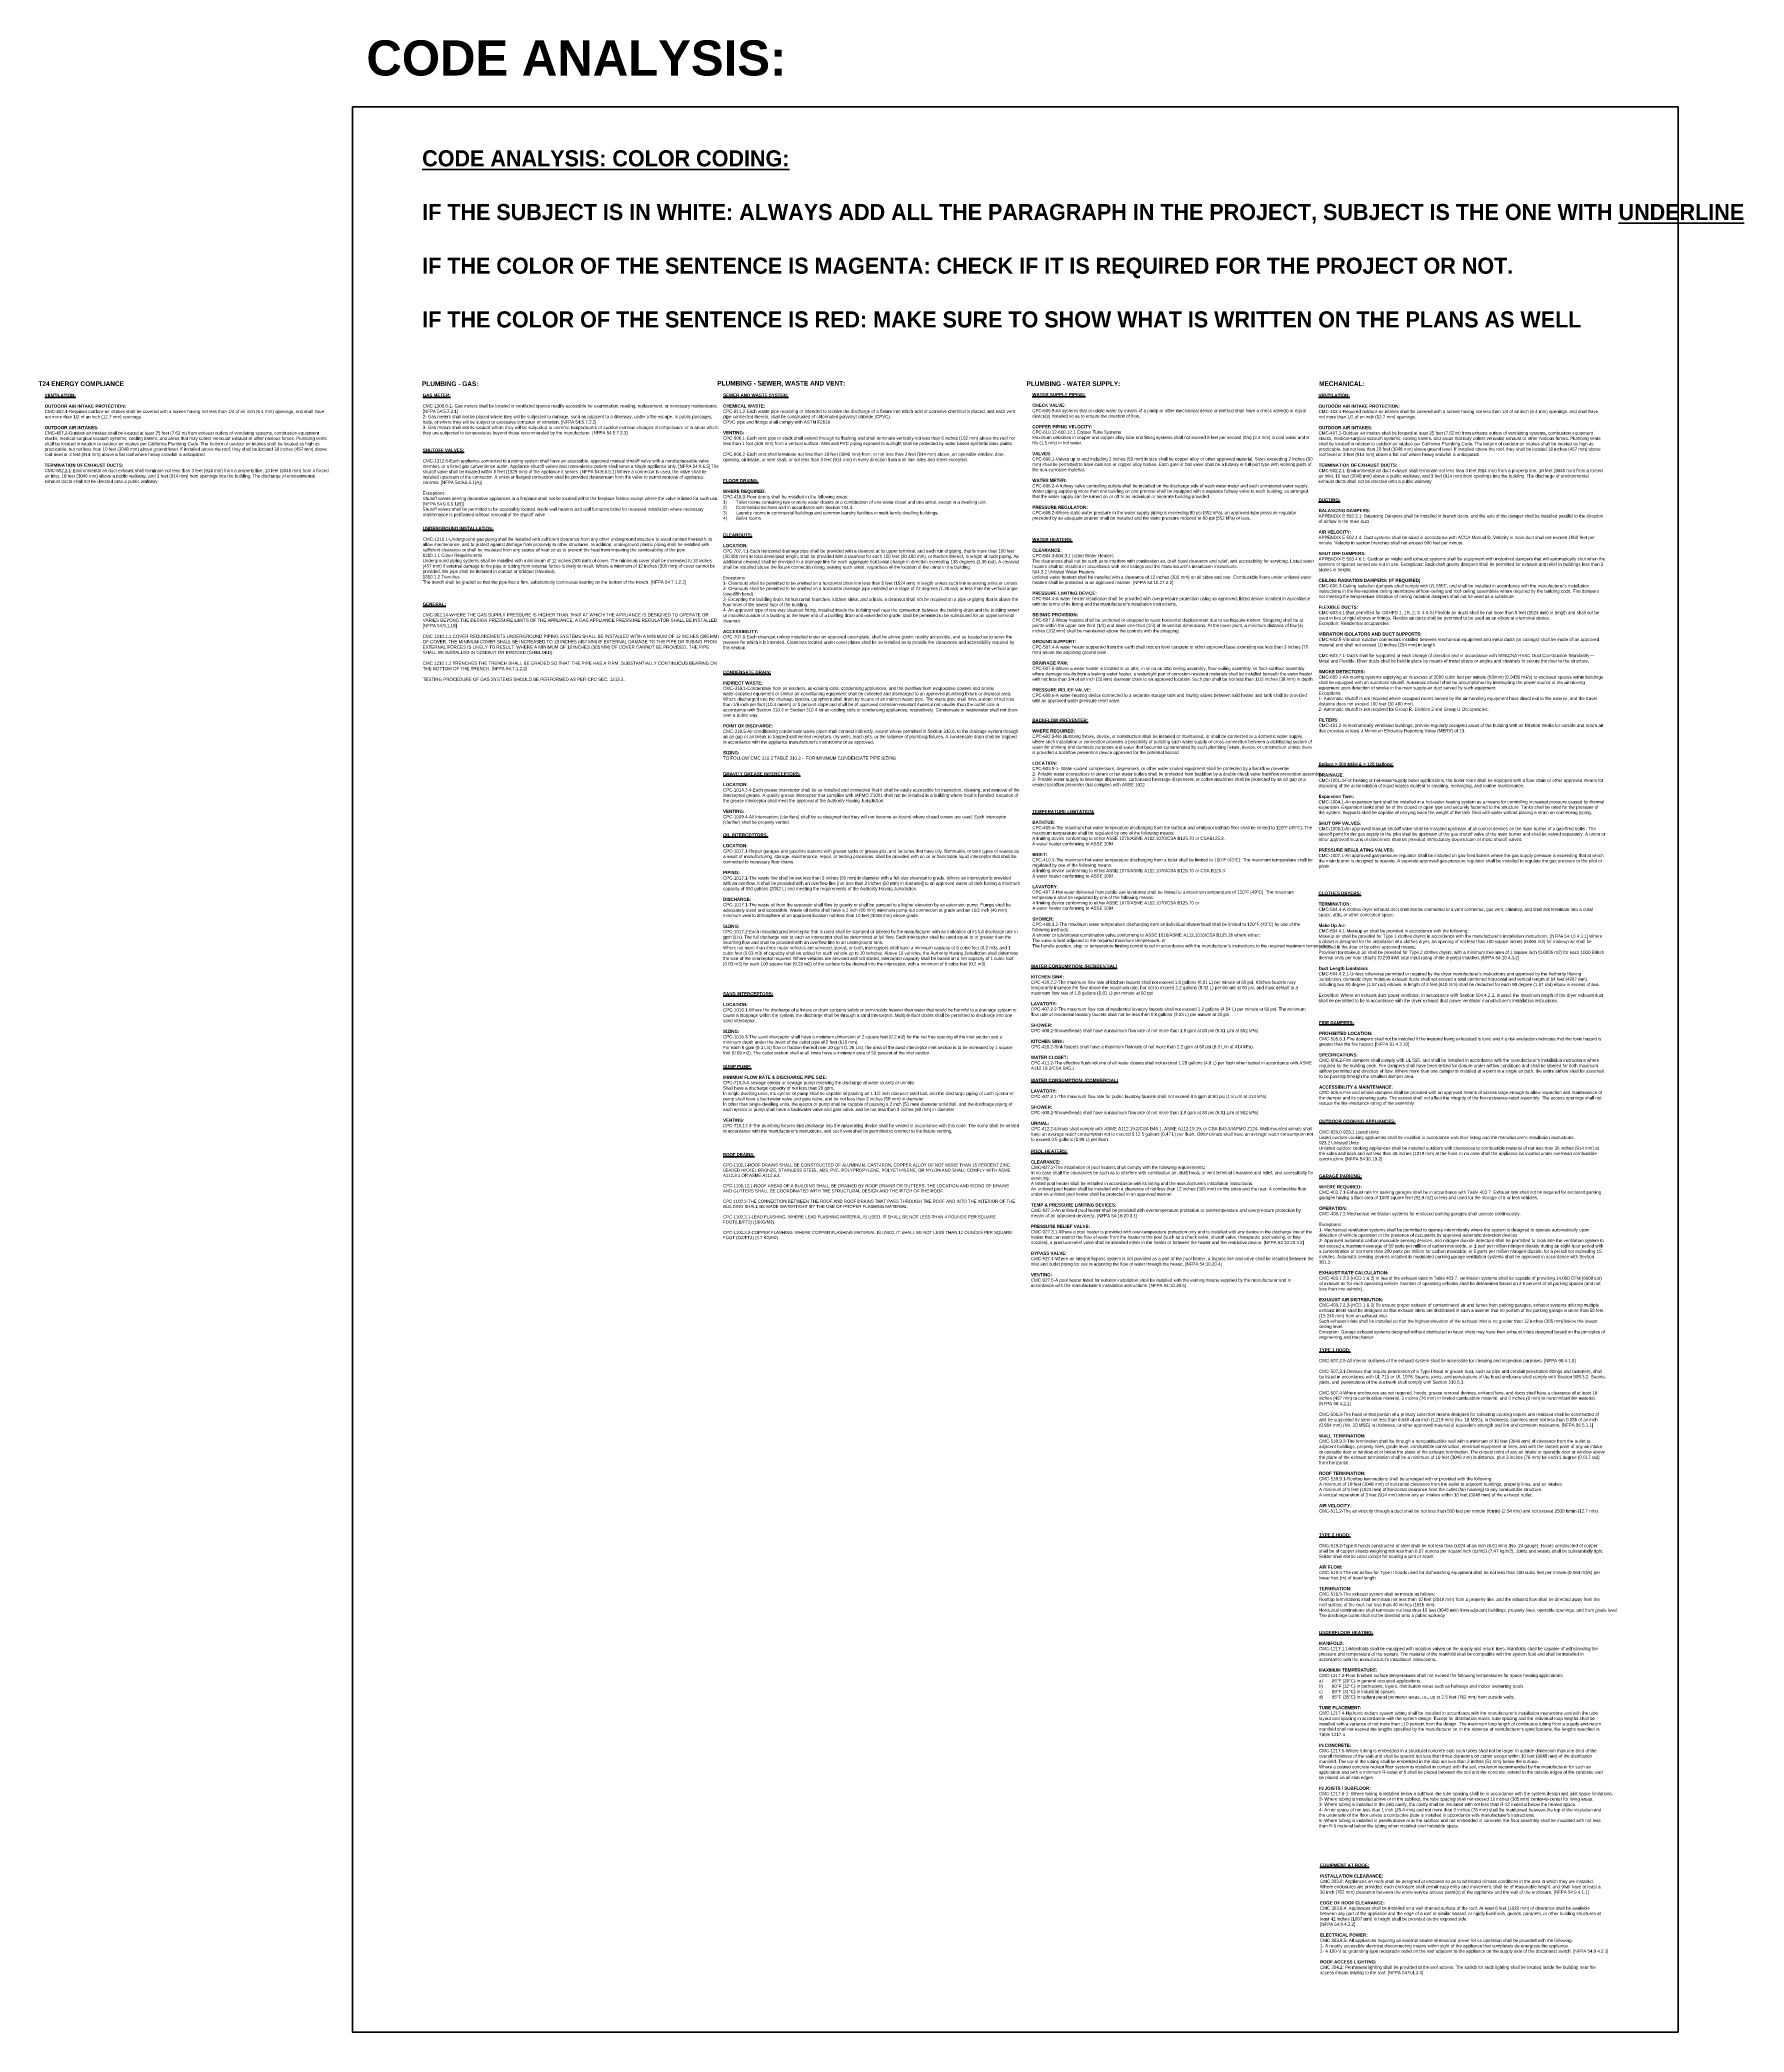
# Model space of a CAD drawing. Header units: inches. Extents: x 2025 to 34930, y -6955 to 4650.
# Drawn here: x 2025 to 4936, y -1920 to 1482 of the extents above; entities that cross this region are included whole.
import ezdxf

# ---------------------------------------------------------------- set-up
doc = ezdxf.new("R2010")
doc.units = ezdxf.units.IN
doc.header["$MEASUREMENT"] = 0
doc.layers.get('DEFPOINTS').update_dxf_attribs({"color": 104})
doc.layers.add('M-HVAC-EXHS-DUCT', color=3, linetype='Continuous', lineweight=50)
doc.layers.add('PDF-TEXT', color=7, linetype='Continuous', lineweight=35)
doc.styles.add('Century Gothic', font='GOTHIC.TTF', dxfattribs={"height": 5.3125})
doc.styles.add('Century Gothic_B', font='GOTHICB.TTF', dxfattribs={"height": 6.659722})
doc.styles.add('PDF Arial', font='arial.ttf')

msp = doc.modelspace()

# ---------------------------------------------------------------- linework, layer by layer
at = {"layer": 'M-HVAC-EXHS-DUCT'}
msp.add_lwpolyline([(2558.9, 1367.3), (4822.9, 1367.3), (4822.9, -1919.9), (2558.9, -1919.9)], close=True, dxfattribs=at)

# ---------------------------------------------------------------- texts
at = {"layer": 'DEFPOINTS', "insert": (2582.8, 1480.9), "char_height": 60, "width": 1433.447, "attachment_point": 1, "style": 'PDF Arial'}
msp.add_mtext('{\\fArial|b1|i0|c0|p34;CODE ANALYSIS:}', dxfattribs=at)
at = {"layer": 'PDF-TEXT', "color": 6, "attachment_point": 1, "style": 'PDF Arial'}
for s, insert, char_height, width in [('{\\fCentury Gothic|b1|i0|c0|p34;\\L\\C0;CODE ANALYSIS: COLOR CODING:\\P\\P\\lIF THE SUBJECT IS IN WHITE: ALWAYS ADD ALL THE PARAGRAPH IN THE PROJECT, SUBJECT IS THE ONE WITH \\LUNDERLINE\\P\\l\\P\\C6;IF THE COLOR OF THE SENTENCE IS MAGENTA: CHECK IF IT IS REQUIRED FOR THE PROJECT OR NOT.\\P\\C0;\\P\\C1;IF THE COLOR OF THE SENTENCE IS RED: MAKE SURE TO SHOW WHAT IS WRITTEN ON THE PLANS AS WELL }', (2678, 1293.3), 27.5, 2548.136), ('{\\fCentury Gothic|b1|i0|c0|p34;\\L\\C0;VENTILATION: \\fCentury Gothic|b0|i0|c0|p34;\\P\\l\\P\\fCentury Gothic|b1|i0|c0|p34;OUTDOOR AIR INTAKE PROTECTION: \\P\\fCentury Gothic|b0|i0|c0|p34;CMC-402.4-Required outdoor-air intakes shall be covered with a screen having not less than 1/4 of an inch (6.4 mm) openings, and shall have not more than 1/2 of an inch (12.7 mm) openings.\\P\\P\\fCentury Gothic|b1|i0|c0|p34;OUTDOOR AIR INTAKES:\\fCentury Gothic|b0|i0|c0|p34;\\PCMC-407.2-Outdoor air intakes shall be located at least 25 feet (7.62 m) from exhaust outlets of ventilating systems, combustion equipment stacks, medical-surgical vacuum systems, cooling towers, and areas that may collect vehicular exhaust or other noxious fumes. Plumbing vents shall be located in relation to outdoor air intakes per California Plumbing Code. The bottom of outdoor air intakes shall be located as high as practicable, but not less than 10 feet (3048 mm) above ground level. If installed above the roof, they shall be located 18 inches (457 mm) above roof level or 3 feet (914 mm) above a flat roof where heavy snowfall is anticipated.\\P\\P\\fCentury Gothic|b1|i0|c0|p34;TERMINATION OF EXHAUST DUCTS:\\P\\fCentury Gothic|b0|i0|c0|p34;CMC-502.2.1-Environmental air duct exhaust shall terminate not less than 3 feet (914 mm) from a property line, 10 feet (3048 mm) from a forced air inlet, 10 feet (3048 mm) above a public walkway, and 3 feet (914 mm) from openings into the building. The discharge of environmental exhaust ducts shall not be directed onto a public walkway}', (2033.3, 877.5), 5.5, 473.241), ('{\\fCentury Gothic|b1|i0|c0|p34;\\L\\C0;GAS METER: \\fCentury Gothic|b0|i0|c0|p34;\\P\\l\\PCMC-1308.6-1- Gas meters shall be located in ventilated spaces readily accessible for examination, reading, replacement, or necessary maintenance. [NFPA 54:5.7.2.1]\\P2- Gas meters shall not be placed where they will be subjected to damage, such as adjacent to a driveway, under a fire escape, in public passages, halls, or where they will be subject to excessive corrosion or vibration. [NFPA 54:5.7.2.2]\\P3- Gas meters shall not be located where they will be subjected to extreme temperatures or sudden extreme changes in temperature or in areas where they are subjected to temperatures beyond those recommended by the manufacturer. [NFPA 54:5.7.2.3]}', (2678.9, 877.9), 5.5, 489.764), ('{\\fCentury Gothic|b1|i0|c0|p34;\\L\\C0;SEWER AND WASTE SYSTEM: \\fCentury Gothic|b0|i0|c0|p34;\\P\\l\\P\\fCentury Gothic|b1|i0|c0|p34;CHEMICAL WASTE: \\P\\fCentury Gothic|b0|i0|c0|p34;CPC-811.2-Each waste pipe receiving or intended to receive the discharge of a fixture into which acid or corrosive chemical is placed, and each vent pipe connected thereto, shall be constructed of chlorinated polyvinyl chloride (CPVC).\\PCPVC pipe and fittings shall comply with ASTM F2618\\P\\P\\fCentury Gothic|b1|i0|c0|p34;VENTING:\\P\\fCentury Gothic|b0|i0|c0|p34;CPC-906.1-Each vent pipe or stack shall extend through its flashing and shall terminate vertically not less than 6 inches (152 mm) above the roof nor less than 1 foot (305 mm) from a vertical surface. ABS and PVC piping exposed to sunlight shall be protected by water based synthetic latex paints.\\P\\PCPC-906.2-Each vent shall terminate not less than 10 feet (3048 mm) from, or not less than 3 feet (914 mm) above, an openable window, door, opening, air intake, or vent shaft, or not less than 3 feet (914 mm) in every direction from a lot line, alley and street excepted.}', (3191.8, 877.9), 5.5, 489.764), ('{\\fCentury Gothic|b1|i0|c0|p34;\\L\\C0;WATER SUPPLY PIPING: \\fCentury Gothic|b0|i0|c0|p34;\\P\\l\\P\\fCentury Gothic|b1|i0|c0|p34;CHECK VALVE: \\P\\fCentury Gothic|b0|i0|c0|p34;CPC-606.9-All systems that circulate water by means of a pump or other mechanical device or method shall have a check valve(s) or equal device(s) installed so as to ensure the direction of flow.\\P\\C6;\\P\\fCentury Gothic|b1|i0|c0|p34;COPPER PIPING VELOCITY:\\P\\fCentury Gothic|b0|i0|c0|p34;CPC-610.12-610.12.1 Copper Tube Systems\\PMaximum velocities in copper and copper alloy tube and fitting systems shall not exceed 8 feet per second (ft/s) (2.4 m/s) in cold water and 5 ft/s (1.5 m/s) in hot water.\\P\\P\\fCentury Gothic|b1|i0|c0|p34;\\C256;\\c16777215;VALVES:\\P\\fCentury Gothic|b0|i0|c0|p34;CPC-606.1-Valves up to and including 2 inches (50 mm) in size shall be copper alloy or other approved material. Sizes exceeding 2 inches (50 mm) shall be permitted to have cast iron or copper alloy bodies. Each gate or ball valve shall be a fullway or full-port type with working parts of the non-corrosive material.\\P\\P\\fCentury Gothic|b1|i0|c0|p34;WATER METER:\\P\\fCentury Gothic|b0|i0|c0|p34;CPC-606.2-A fullway valve controlling outlets shall be installed on the discharge side of each water meter and each unmetered water supply. Water piping supplying more than one building on one premise shall be equipped with a separate fullway valve to each building, so arranged that the water supply can be turned on or off to an individual or separate building provided.\\P\\fCentury Gothic|b1|i0|c0|p34;\\PPRESSURE REGULATOR:\\fCentury Gothic|b0|i0|c0|p34;\\PCPC-608.2-Where static water pressure in the water supply piping is exceeding 80 psi (552 kPa), an approved-type pressure regulator preceded by an adequate strainer shall be installed and the static pressure reduced to 80 psi (552 kPa) or less.}', (3719.9, 879), 5.5, 467.569), ('{\\fCentury Gothic|b1|i0|c0|p34;\\L\\C0;VENTILATION: \\fCentury Gothic|b0|i0|c0|p34;\\P\\l\\P\\fCentury Gothic|b1|i0|c0|p34;OUTDOOR AIR INTAKE PROTECTION: \\P\\fCentury Gothic|b0|i0|c0|p34;CMC-402.4-Required outdoor-air intakes shall be covered with a screen having not less than 1/4 of an inch (6.4 mm) openings, and shall have not more than 1/2 of an inch (12.7 mm) openings.\\P\\P\\fCentury Gothic|b1|i0|c0|p34;OUTDOOR AIR INTAKES:\\fCentury Gothic|b0|i0|c0|p34;\\PCMC-407.2-Outdoor air intakes shall be located at least 25 feet (7.62 m) from exhaust outlets of ventilating systems, combustion equipment stacks, medical-surgical vacuum systems, cooling towers, and areas that may collect vehicular exhaust or other noxious fumes. Plumbing vents shall be located in relation to outdoor air intakes per California Plumbing Code. The bottom of outdoor air intakes shall be located as high as practicable, but not less than 10 feet (3048 mm) above ground level. If installed above the roof, they shall be located 18 inches (457 mm) above roof level or 3 feet (914 mm) above a flat roof where heavy snowfall is anticipated.\\P\\P\\fCentury Gothic|b1|i0|c0|p34;TERMINATION OF EXHAUST DUCTS:\\P\\fCentury Gothic|b0|i0|c0|p34;CMC-502.2.1-Environmental air duct exhaust shall terminate not less than 3 feet (914 mm) from a property line, 10 feet (3048 mm) from a forced air inlet, 10 feet (3048 mm) above a public walkway, and 3 feet (914 mm) from openings into the building. The discharge of environmental exhaust ducts shall not be directed onto a public walkway}', (4208.8, 877.5), 5.5, 473.241), ('{\\fCentury Gothic|b1|i0|c0|p34;\\L\\C0;SHUTOFF VALVES: \\fCentury Gothic|b0|i0|c0|p34;\\P\\l\\P\\C1;CMC-1312.6-Each appliance connected to a piping system shall have an accessible, approved manual shutoff valve with a nondisplaceable valve member, or a listed gas convenience outlet. Appliance shutoff valves and convenience outlets shall serve a single appliance only. [NFPA 54:9.6.5] The shutoff valve shall be located within 6 feet (1829 mm) of the appliance it serves. [NFPA 54:9.6.5.1] Where a connector is used, the valve shall be installed upstream of the connector. A union or flanged connection shall be provided downstream from the valve to permit removal of appliance controls. [NFPA 54:9.6.5.1(A)]\\P\\PExceptions:\\PShutoff valves serving decorative appliances in a fireplace shall not be located within the fireplace firebox except where the valve is listed for such use. [NFPA 54:9.6.5.1(B)]\\PShutoff valves shall be permitted to be accessibly located inside wall heaters and wall furnaces listed for recessed installation where necessary maintenance is performed without removal of the shutoff valve}', (2678.9, 784), 5.5, 489.764), ('{\\fCentury Gothic|b1|i0|c0|p34;\\L\\C0;FLOOR DRAINS: \\fCentury Gothic|b0|i0|c0|p34;\\P\\l\\P\\fCentury Gothic|b1|i0|c0|p34;WHERE REQUIRED: \\P\\fCentury Gothic|b0|i0|c0|p34;CPC-418.3-Floor drains shall be installed in the following areas:\\P1)^IToilet rooms containing two or more water closets or a combination of one water closet and one urinal, except in a dwelling unit.\\P2)^ICommercial kitchens and in accordance with Section 704.3.\\P3)^ILaundry rooms in commercial buildings and common laundry facilities in multi-family dwelling buildings.\\P4)^IBoiler rooms.}', (3191.8, 732), 5.5, 489.764), ("{\\fCentury Gothic|b1|i0|c0|p34;\\L\\C0;DUCTING: \\fCentury Gothic|b0|i0|c0|p34;\\P\\l\\P\\fCentury Gothic|b1|i0|c0|p34;BALANCING DAMPERS: \\P\\fCentury Gothic|b0|i0|c0|p34;APPENDIX E 502.3.1: Balancing Dampers shall be installed in branch ducts, and the axis of the damper shall be installed parallel to the direction of airflow in the main duct\\P\\P\\fCentury Gothic|b1|i0|c0|p34;AIR VELOCITY:\\fCentury Gothic|b0|i0|c0|p34;\\PAPPENDIX E 502.4.4: Duct systems shall be sized in accordance with ACCA Manual D. Velocity in main duct shall not exceed 1000 feet per minute. Velocity in section branches shall not exceed 600 feet per minute.\\P\\P\\fCentury Gothic|b1|i0|c0|p34;SHUT OFF DAMPERS:\\P\\fCentury Gothic|b0|i0|c0|p34;APPENDIX E 503.4.6.1: Outdoor air intake and exhaust systems shall be equipment with motorized dampers that will automatically shut when the systems or spaces served are not in use. Exceptions: Back-draft gravity dampers shall be permitted for exhaust and relief in buildings less than 3 stories in height.\\P\\P\\fCentury Gothic|b1|i0|c0|p34;CEILING RADIATION DAMPERS: (IF REQUIRED)\\P\\fCentury Gothic|b0|i0|c0|p34;CMC-606.3-Ceiling radiation dampers shall comply with UL 555C, and shall be installed in accordance with the manufacturer's installation instructions in the fire-resistive ceiling membrane of floor-ceiling and roof-ceiling assemblies where required by the building code. Fire dampers not meeting the temperature limitation of ceiling radiation dampers shall not be used as a substitute.\\P\\P\\fCentury Gothic|b1|i0|c0|p34;FLEXIBLE DUCTS:\\P\\fCentury Gothic|b0|i0|c0|p34;CMC-603.4.1-[Not permitted for OSHPD 1, 1R, 2, 3, 4 & 5] Flexible air ducts shall be not more than 5 feet (1524 mm) in length and shall not be used in lieu of rigid elbows or fittings. Flexible air ducts shall be permitted to be used as an elbow at a terminal device.\\PException: Residential occupancies.\\P\\P\\fCentury Gothic|b1|i0|c0|p34;VIBRATION ISOLATORS AND DUCT SUPPORTS:\\P\\fCentury Gothic|b0|i0|c0|p34;CMC-602.5-Vibration isolation connectors installed between mechanical equipment and metal ducts (or casings) shall be made of an approved material and shall not exceed 10 inches (254 mm) in length.\\P\\PCMC-603.7.1-Ducts shall be supported at each change of direction and in accordance with SMACNA HVAC Duct Construction Standards — Metal and Flexible. Riser ducts shall be held in place by means of metal straps or angles and channels to secure the riser to the structure.\\P\\P\\fCentury Gothic|b1|i0|c0|p34;\\C1;SMOKE DETECTORS:\\P\\fCentury Gothic|b0|i0|c0|p34;CMC-609.1-Air-moving systems supplying air in excess of 2000 cubic feet per minute (ft3/min) (0.9439 m3/s) to enclosed spaces within buildings shall be equipped with an automatic shutoff. Automatic shutoff shall be accomplished by interrupting the power source of the air-moving equipment upon detection of smoke in the main supply-air duct served by such equipment.\\PExceptions:\\P1- Automatic shutoff is not required where occupied rooms served by the air-handling equipment have direct exit to the exterior, and the travel distance does not exceed 100 feet (30 480 mm).\\P2- Automatic shutoff is not required for Group R, Division 3 and Group U Occupancies.\\P\\P\\fCentury Gothic|b1|i0|c0|p34;FILTERS:\\P\\fCentury Gothic|b0|i0|c0|p34;CMC-401.2-In mechanically ventilated buildings, provide regularly occupied areas of the building with air filtration media for outside and return air that provides at least a Minimum Efficiency Reporting Value (MERV) of 13.}", (4208.8, 699.2), 5.5, 473.241), ('{\\fCentury Gothic|b1|i0|c0|p34;\\L\\C0;UNDERGROUND INSTALLATION:\\fCentury Gothic|b0|i0|c0|p34;\\P\\P\\lCMC-1310.1-Underground gas piping shall be installed with sufficient clearance from any other underground structure to avoid contact therewith, to allow maintenance, and to protect against damage from proximity to other structures. In addition, underground plastic piping shall be installed with sufficient clearance or shall be insulated from any source of heat so as to prevent the heat from impairing the serviceability of the pipe.\\P1310.1.1 Cover Requirements\\PUnderground piping systems shall be installed with a minimum of 12 inches (305 mm) of cover. The minimum cover shall be increased to 18 inches (457 mm) if external damage to the pipe or tubing from external forces is likely to result. Where a minimum of 12 inches (305 mm) of cover cannot be provided, the pipe shall be installed in conduit or bridged (shielded). \\P1310.1.2 Trenches\\PThe trench shall be graded so that the pipe has a firm, substantially continuous bearing on the bottom of the trench. [NFPA 54:7.1.2.2]}', (2678.9, 650.4), 5.5, 489.764), ('{\\fCentury Gothic|b1|i0|c0|p34;\\L\\C0;CLEANOUTS: \\P\\fCentury Gothic|b0|i0|c0|p34;\\l\\P\\fCentury Gothic|b1|i0|c0|p34;\\C1;LOCATION: \\P\\fCentury Gothic|b0|i0|c0|p34;CPC 707.4.1-Each horizontal drainage pipe shall be provided with a cleanout at its upper terminal, and each run of piping, that is more than 100 feet (30 480 mm) in total developed length, shall be provided with a cleanout for each 100 feet (30 480 mm), or fraction thereof, in length of such piping. An additional cleanout shall be provided in a drainage line for each aggregate horizontal change in direction exceeding 135 degrees (2.36 rad). A cleanout shall be installed above the fixture connection fitting, serving each urinal, regardless of the location of the urinal in the building.\\P\\PExceptions:\\P1- Cleanouts shall be permitted to be omitted on a horizontal drain line less than 5 feet (1524 mm) in length unless such line is serving sinks or urinals.\\P2- Cleanouts shall be permitted to be omitted on a horizontal drainage pipe installed on a slope of 72 degrees (1.26 rad) or less from the vertical angle (one-fifth bend).\\P3- Excepting the building drain, its horizontal branches, kitchen sinks, and urinals, a cleanout shall not be required on a pipe or piping that is above the floor level of the lowest floor of the building.\\P4- An approved type of two-way cleanout fitting, installed inside the building wall near the connection between the building drain and the building sewer or installed outside of a building at the lower end of a building drain and extended to grade, shall be permitted to be substituted for an upper terminal cleanout.\\C0;\\P\\P\\fCentury Gothic|b1|i0|c0|p34;ACCESSIBILITY:\\P\\fCentury Gothic|b0|i0|c0|p34;CPC-707.8-Each cleanout, unless installed under an approved cover plate, shall be above grade, readily accessible, and so located as to serve the purpose for which it is intended. Cleanouts located under cover plates shall be so installed as to provide the clearances and accessibility required by this section.}', (3191.8, 639.4), 5.5, 489.764), ("{\\fCentury Gothic|b1|i0|c0|p34;\\L\\C0;WATER HEATERS:\\P\\fCentury Gothic|b0|i0|c0|p34;\\l\\P\\fCentury Gothic|b1|i0|c0|p34;CLEARANCE:\\P\\fCentury Gothic|b0|i0|c0|p34;CPC-504.3-504.3.1 Listed Water Heaters\\PThe clearances shall not be such as to interfere with combustion air, draft hood clearance and relief, and accessibility for servicing. Listed water heaters shall be installed in accordance with their listings and the manufacturer's installation instructions.\\P504.3.2 Unlisted Water Heaters\\PUnlisted water heaters shall be installed with a clearance of 12 inches (305 mm) on all sides and rear. Combustible floors under unlisted water heaters shall be protected in an approved manner. [NFPA 54:10.27.2.2]\\fCentury Gothic|b1|i0|c0|p34;\\P\\PPRESSURE LIMITING DEVICE:\\P\\fCentury Gothic|b0|i0|c0|p34;CPC-504.4-A water heater installation shall be provided with overpressure protection using an approved, listed device installed in accordance with the terms of its listing and the manufacturer's installation instructions.\\P\\fCentury Gothic|b1|i0|c0|p34;\\PSEISMIC PROVISION:\\P\\fCentury Gothic|b0|i0|c0|p34;CPC-507.2-Water heaters shall be anchored or strapped to resist horizontal displacement due to earthquake motion. Strapping shall be at points within the upper one third (1/3) and lower one-third (1/3) of its vertical dimensions. At the lower point, a minimum distance of four(4) inches (102 mm) shall be maintained above the controls with the strapping.\\P\\fCentury Gothic|b1|i0|c0|p34;\\PGROUND SUPPORT:\\P\\fCentury Gothic|b0|i0|c0|p34;CPC-507.4-A water heater supported from the earth shall rest on level concrete or other approved base extending not less than 3 inches (76 mm) above the adjoining ground level.\\P\\fCentury Gothic|b1|i0|c0|p34;\\PDRAINAGE PAN:\\P\\fCentury Gothic|b0|i0|c0|p34;CPC-507.5-Where a water heater is located in an attic, in or on an attic ceiling assembly, floor-ceiling assembly, or floor-subfloor assembly where damage results from a leaking water heater, a watertight pan of corrosion-resistant materials shall be installed beneath the water heater with not less than 3/4 of an inch (20 mm) diameter drain to an approved location. Such pan shall be not less than 11/2 inches (38 mm) in depth.\\P\\fCentury Gothic|b1|i0|c0|p34;\\PPRESSURE RELIEF VALVE:\\P\\fCentury Gothic|b0|i0|c0|p34;CPC-608.6-A water-heating device connected to a separate storage tank and having valves between said heater and tank shall be provided with an approved water pressure relief valve.}", (3719.9, 631.4), 5.5, 467.569), ('{\\fCentury Gothic|b1|i0|c0|p34;\\L\\C0;GENERAL:\\fCentury Gothic|b0|i0|c0|p34;\\P\\P\\lCMC-902.14-WHERE THE GAS SUPPLY PRESSURE IS HIGHER THAN THAT AT WHICH THE APPLIANCE IS DESIGNED TO OPERATE OR VARIES BEYOND THE DESIGN PRESSURE LIMITS OF THE APPLIANCE, A GAS APPLIANCE PRESSURE REGULATOR SHALL BE INSTALLED. [NFPA 54:9.1.18] \\P\\PCMC 1310.1.1 COVER REQUIREMENTS UNDERGROUND PIPING SYSTEMS SHALL BE INSTALLED WITH A MINIMUM OF 12 INCHES (305 MM) OF COVER. THE MINIMUM COVER SHALL BE INCREASED TO 18 INCHES (457 MM) IF EXTERNAL DAMAGE TO THE PIPE OR TUBING FROM EXTERNAL FORCES IS LIKELY TO RESULT. WHERE A MINIMUM OF 12 INCHES (305 MM) OF COVER CANNOT BE PROVIDED, THE PIPE SHALL BE INSTALLED IN CONDUIT OR BRIDGED (SHIELDED).  \\P\\PCMC 1310.1.2 TRENCHES THE TRENCH SHALL BE GRADED SO THAT THE PIPE HAS A FIRM, SUBSTANTIALLY CONTINUOUS BEARING ON THE BOTTOM OF THE TRENCH. [NFPA 54:7.1.2.2] \\P\\PTESTING PROCEDURE OF GAS SYSTEMS SHOULD BE PERFORMED AS PER CPC SEC. 1213.3.}', (2678.9, 521.1), 5.5, 489.764), ("{\\fCentury Gothic|b1|i0|c0|p34;\\L\\C0;CONDENSATE DRAIN: \\P\\fCentury Gothic|b0|i0|c0|p34;\\l\\P\\fCentury Gothic|b1|i0|c0|p34;\\C1;INDIRECT WASTE: \\P\\fCentury Gothic|b0|i0|c0|p34;CMC-310.1-Condensate from air washers, air-cooling coils, condensing appliances, and the overflow from evaporative coolers and similar water-supplied equipment or similar air-conditioning equipment shall be collected and discharged to an approved plumbing fixture or disposal area. Where discharged into the drainage system, equipment shall drain by means of an indirect waste pipe. The waste pipe shall have a slope of not less than 1/8 inch per foot (10.4 mm/m) or 1 percent slope and shall be of approved corrosion-resistant material not smaller than the outlet size in accordance with Section 310.3 or Section 310.4 for air-cooling coils or condensing appliances, respectively. Condensate or wastewater shall not drain over a public way.\\P\\P\\fCentury Gothic|b1|i0|c0|p34;POINT OF DISCHARGE:\\P\\fCentury Gothic|b0|i0|c0|p34;CMC-310.5-Air-conditioning condensate waste pipes shall connect indirectly, except where permitted in Section 310.6, to the drainage system through an air gap or air break to trapped and vented receptors, dry wells, leach pits, or the tailpiece of plumbing fixtures. A condensate drain shall be trapped in accordance with the appliance manufacturer's instructions or as approved.\\P\\P\\fCentury Gothic|b1|i0|c0|p34;SIZING:\\P\\fCentury Gothic|b0|i0|c0|p34;TO FOLLOW CMC 310.3 TABLE 310.3 -  FOR MINIMUM CONDENSATE PIPE SIZING}", (3191.8, 404.9), 5.5, 489.764), ('{\\fCentury Gothic|b1|i0|c0|p34;\\LBACKFLOW PREVENTER:\\P\\l\\PWHERE REQUIRED: \\P\\fCentury Gothic|b0|i0|c0|p34;CPC-602.3-No plumbing fixture, device, or construction shall be installed or maintained, or shall be connected to a domestic water supply, where such installation or connection provides a possibility of polluting such water supply or cross-connection between a distributing system of water for drinking and domestic purposes and water that becomes contaminated by such plumbing fixture, device, or construction unless there is provided a backflow prevention device approved for the potential hazard.\\fCentury Gothic|b1|i0|c0|p34;\\P\\PLOCATION:\\fCentury Gothic|b0|i0|c0|p34; \\PCPC-603.5-1- Water-cooled compressors, degreasers, or other water-cooled equipment shall be protected by a backflow preventer\\P2- Potable water connections to steam or hot water boilers shall be protected from backflow by a double check valve backflow prevention assembly.\\P3- Potable water supply to beverage dispensers, carbonated beverage dispensers, or coffee machines shall be protected by an air gap or a vented backflow preventer that complies with ASSE 1022}', (3719.9, 322.9), 5.5, 467.081), ('{\\fCentury Gothic|b1|i0|c0|p34;\\LBoilers > 200 MBH & > 120 Gallons:\\P\\l\\PDRAINAGE: \\P\\fCentury Gothic|b0|i0|c0|p34;CMC-1001.4-For heating or hot-water-supply boiler applications, the boiler room shall be equipped with a floor drain or other approved means for disposing of the accumulation of liquid wastes incident to cleaning, recharging, and routine maintenance. \\fCentury Gothic|b1|i0|c0|p34;\\P\\PExpansion Tank:\\fCentury Gothic|b0|i0|c0|p34; \\PCMC-1004.1-An expansion tank shall be installed in a hot-water-heating system as a means for controlling increased pressure caused by thermal expansion. Expansion tanks shall be of the closed or open type and securely fastened to the structure. Tanks shall be rated for the pressure of the system. Supports shall be capable of carrying twice the weight of the tank filled with water without placing a strain on connecting piping.\\P\\P\\fCentury Gothic|b1|i0|c0|p34;SHUT OFF VALVES:\\P\\fCentury Gothic|b0|i0|c0|p34;CMC-1006.1-An approved manual shutoff valve shall be installed upstream of all control devices on the main burner of a gas-fired boiler. The takeoff point for the gas supply to the pilot shall be upstream of the gas shutoff valve of the main burner and shall be valved separately. A union or other approved means of disconnect shall be provided immediately downstream of these shutoff valves.\\P\\P\\fCentury Gothic|b1|i0|c0|p34;PRESSURE REGULATING VALVES:\\P\\fCentury Gothic|b0|i0|c0|p34;CMC-1007.1-An approved gas-pressure regulator shall be installed on gas-fired boilers where the gas supply pressure is exceeding that at which the main burner is designed to operate. A separate approved gas-pressure regulator shall be installed to regulate the gas pressure to the pilot or pilots.}', (4208.8, 247.8), 5.5, 473.241), ('{\\fCentury Gothic|b1|i0|c0|p34;\\LGRAVITY GREASE INTERCEPTORS: \\fCentury Gothic|b0|i0|c0|p34;\\P\\l\\P\\fCentury Gothic|b1|i0|c0|p34;LOCATION: \\P\\fCentury Gothic|b0|i0|c0|p34;CPC-1014.3.4-Each grease interceptor shall be so installed and connected that it shall be easily accessible for inspection, cleaning, and removal of the intercepted grease. A gravity grease interceptor that complies with IAPMO Z1001 shall not be installed in a building where food is handled. Location of the grease interceptor shall meet the approval of the Authority Having Jurisdiction.\\P\\P\\fCentury Gothic|b1|i0|c0|p34;\\C1;VENTING:\\P\\fCentury Gothic|b0|i0|c0|p34;CPC-1009.4-All Interceptors (clarifiers) shall be so designed that they will not become air-bound where closed covers are used. Each interceptor (clarifier) shall be properly vented.}', (3191.8, 231.4), 5.5, 489.764), ("{\\fCentury Gothic|b1|i0|c0|p34;\\L\\C0;TEMPERATURE LIMITATION:\\P\\l\\C6;\\PBATHTUB: \\P\\fCentury Gothic|b0|i0|c0|p34;CPC-409.4-The maximum hot water temperature discharging from the bathtub and whirlpool bathtub filler shall be limited to 120°F (49°C). The maximum temperature shall be regulated by one of the following means:\\PA limiting device conforming to either ASSE 1070/ASME A112.1070/CSA B125.70 or CSAB125.3.\\PA water heater conforming to ASSE 1084.\\P\\P\\fCentury Gothic|b1|i0|c0|p34;BIDET:\\P\\fCentury Gothic|b0|i0|c0|p34;CPC-410.3-The maximum hot water temperature discharging from a bidet shall be limited to 110°F (43°C). The maximum temperature shall be regulated by one of the following means:\\PA limiting device conforming to either ASSE 1070/ASME A112.1070/CSA B125.70 or CSA B125.3.\\PA water heater conforming to ASSE 1084.\\P\\P\\fCentury Gothic|b1|i0|c0|p34;LAVATORY:\\P\\fCentury Gothic|b0|i0|c0|p34;CPC-407.3-Hot water delivered from public-use lavatories shall be limited to a maximum temperature of 120°F (49°C). The maximum temperature shall be regulated by one of the following means:\\PA limiting device conforming to either ASSE 1070/ASME A112.1070/CSA B125.70 or\\PA water heater conforming to ASSE 1084.\\P\\P\\fCentury Gothic|b1|i0|c0|p34;SHOWER:\\P\\fCentury Gothic|b0|i0|c0|p34;\\C1;CPC-408.3.2-The maximum water temperature discharging from an individual showerhead shall be limited to 120°F (49°C) by one of the following methods:\\PA shower or tub/shower combination valve conforming to ASSE 1016/ASME A112.1016/CSA B125.16 where either:\\PThe valve is field-adjusted to the required maximum temperature, or\\PThe handle position, stop, or temperature limiting control is set in accordance with the manufacturer's instructions to the required maximum temperature.}", (3719.9, 167), 5.5, 467.991), ('{\\fCentury Gothic|b1|i0|c0|p34;\\LOIL INTERCEPTORS: \\fCentury Gothic|b0|i0|c0|p34;\\P\\l\\P\\fCentury Gothic|b1|i0|c0|p34;LOCATION:\\P\\fCentury Gothic|b0|i0|c0|p34;CPC-1017.1-Repair garages and gasoline stations with grease racks or grease pits, and factories that have oily, flammable, or both types of wastes as a result of manufacturing, storage, maintenance, repair, or testing processes, shall be provided with an oil or flammable liquid interceptor that shall be connected to necessary floor drains. \\P\\P\\fCentury Gothic|b1|i0|c0|p34;\\C1;PIPING:\\P\\fCentury Gothic|b0|i0|c0|p34;CPC-1017.1-The waste line shall be not less than 3 inches (80 mm) in diameter with a full-size cleanout to grade. Where an interceptor is provided with an overflow, it shall be provided with an overflow line [not less than 2 inches (50 mm) in diameter] to an approved waste oil tank having a minimum capacity of 550 gallons (2082 L) and meeting the requirements of the Authority Having Jurisdiction.\\C6;\\P\\P\\fCentury Gothic|b1|i0|c0|p34;DISCHARGE:\\P\\fCentury Gothic|b0|i0|c0|p34;CPC-1017.1-The waste oil from the separator shall flow by gravity or shall be pumped to a higher elevation by an automatic pump. Pumps shall be adequately sized and accessible. Waste oil tanks shall have a 2 inch (50 mm) minimum pump-out connection at grade and an 11/2 inch (40 mm) minimum vent to atmosphere at an approved location not less than 10 feet (3048 mm) above grade.\\P\\P\\fCentury Gothic|b1|i0|c0|p34;\\C1;SIZING:\\P\\fCentury Gothic|b0|i0|c0|p34;CPC-1017.2-Each manufactured interceptor that is rated shall be stamped or labeled by the manufacturer with an indication of its full discharge rate in gpm (L/s). The full discharge rate to such an interceptor shall be determined at full flow. Each interceptor shall be rated equal to or greater than the incoming flow and shall be provided with an overflow line to an underground tank.\\PWhere not more than three motor vehicles are serviced, stored, or both, interceptors shall have a minimum capacity of 6 cubic feet (0.2 m3), and 1 cubic foot (0.03 m3) of capacity shall be added for each vehicle up to 10 vehicles. Above 10 vehicles, the Authority Having Jurisdiction shall determine the size of the interceptor required. Where vehicles are serviced and not stored, interceptor capacity shall be based on a net capacity of 1 cubic foot (0.03 m3) for each 100 square feet (9.29 m2) of the surface to be drained into the interceptor, with a minimum of 6 cubic feet (0.2 m3).}', (3191.8, 127), 5.5, 489.764), ("{\\fCentury Gothic|b1|i0|c0|p34;\\LCLOTHES DRYERS:\\P\\l\\PTERMINATION: \\P\\fCentury Gothic|b0|i0|c0|p34;CMC-504.4-A clothes dryer exhaust duct shall not be connected to a vent connector, gas vent, chimney, and shall not terminate into a crawl space, attic, or other concealed space.\\fCentury Gothic|b1|i0|c0|p34;\\C0;\\P\\P\\C1;Make Up Air:\\fCentury Gothic|b0|i0|c0|p34; \\PCMC-504.4.1-Makeup air shall be provided in accordance with the following:\\PMakeup air shall be provided for Type 1 clothes dryers in accordance with the manufacturer's installation instructions. [NFPA 54:10.4.3.1] Where a closet is designed for the installation of a clothes dryer, an opening of not less than 100 square inches (0.065 m2) for makeup air shall be provided in the door or by other approved means.\\PProvision for makeup air shall be provided for Type 2 clothes dryers, with a minimum free area of 1 square inch (0.0006 m2) for each 1000 British thermal units per hour (Btu/h) (0.293 kW) total input rating of the dryer(s) installed. [NFPA 54:10.4.3.2]\\P\\P\\fCentury Gothic|b1|i0|c0|p34;Duct Length Limitation:\\P\\fCentury Gothic|b0|i0|c0|p34;CMC-504.4.2.1-Unless otherwise permitted or required by the dryer manufacturer's instructions and approved by the Authority Having Jurisdiction, domestic dryer moisture exhaust ducts shall not exceed a total combined horizontal and vertical length of 14 feet (4267 mm), including two 90 degree (1.57 rad) elbows. A length of 2 feet (610 mm) shall be deducted for each 90 degree (1.57 rad) elbow in excess of two.\\P\\PException: Where an exhaust duct power ventilator, in accordance with Section 504.4.2.3, is used, the maximum length of the dryer exhaust duct shall be permitted to be in accordance with the dryer exhaust duct power ventilator manufacturer's installation instructions.}", (4208.8, 27.5), 5.5, 473.241), ('{\\fCentury Gothic|b1|i0|c0|p34;\\LWATER CONSUMPTION: (RESIDENTIAL)\\P\\fCentury Gothic|b0|i0|c0|p34;\\l\\C0;\\P\\fCentury Gothic|b1|i0|c0|p34;KITCHEN SINK:\\P\\fCentury Gothic|b0|i0|c0|p34;CPC-420.2.2-The maximum flow rate of kitchen faucets shall not exceed 1.8 gallons (6.81 L) per minute at 60 psi. Kitchen faucets may temporarily increase the flow above the maximum rate, but not to exceed 2.2 gallons (8.32 L) per minute at 60 psi, and must default to a maximum flow rate of 1.8 gallons (6.81 L) per minute at 60 psi \\P\\P\\fCentury Gothic|b1|i0|c0|p34;LAVATORY:\\P\\fCentury Gothic|b0|i0|c0|p34;CPC-407.2.2-The maximum flow rate of residential lavatory faucets shall not exceed 1.2 gallons (4.54 L) per minute at 60 psi. The minimum flow rate of residential lavatory faucets shall not be less than 0.8 gallons (3.03 L) per minute at 20 psi.\\P\\P\\fCentury Gothic|b1|i0|c0|p34;SHOWER:\\P\\fCentury Gothic|b0|i0|c0|p34;CPC-408.2-Showerheads shall have a maximum flow rate of not more than 1.8 gpm at 80 psi (6.81 L/m at 552 kPa)\\P\\P\\fCentury Gothic|b1|i0|c0|p34;KITCHEN SINK:\\P\\fCentury Gothic|b0|i0|c0|p34;CPC-420.2-Sink faucets shall have a maximum flow rate of not more than 2.2 gpm at 60 psi (8.3 L/m at 414 kPa).\\P\\P\\fCentury Gothic|b1|i0|c0|p34;WATER CLOSET:\\P\\fCentury Gothic|b0|i0|c0|p34;CPC-411.2-The effective flush volume of all water closets shall not exceed 1.28 gallons (4.8 L) per flush when tested in accordance with ASME A112.19.2/CSA B45.1.}', (3717.6, -97), 5.5, 467.569), ('{\\fCentury Gothic|b1|i0|c0|p34;\\LSAND INTERCEPTORS: \\fCentury Gothic|b0|i0|c0|p34;\\P\\l\\P\\fCentury Gothic|b1|i0|c0|p34;LOCATION:\\P\\fCentury Gothic|b0|i0|c0|p34;CPC-1016.1-Where the discharge of a fixture or drain contains solids or semi-solids heavier than water that would be harmful to a drainage system or cause a stoppage within the system, the discharge shall be through a sand interceptor. Multiple floor drains shall be permitted to discharge into one sand interceptor.. \\P\\P\\fCentury Gothic|b1|i0|c0|p34;\\C1;SIZING:\\P\\fCentury Gothic|b0|i0|c0|p34;CPC-1016.3-The sand interceptor shall have a minimum dimension of 2 square feet (0.2 m2) for the net free opening of the inlet section and a minimum depth under the invert of the outlet pipe of 2 feet (610 mm).\\PFor each 5 gpm (0.3 L/s) flow or fraction thereof over 20 gpm (1.26 L/s), the area of the sand interceptor inlet section is to be increased by 1 square foot (0.09 m2). The outlet section shall at all times have a minimum area of 50 percent of the inlet section.}', (3191.8, -144.2), 5.5, 489.764), ("{\\fCentury Gothic|b1|i0|c0|p34;\\LFIRE DAMPERS:\\P\\l\\PPROHIBITED LOCATION: \\P\\fCentury Gothic|b0|i0|c0|p34;CMC-505.6.1-Fire dampers shall not be installed if the material being exhausted is toxic and if a risk evaluation indicates that the toxic hazard is greater than the fire hazard. [NFPA 91:4.2.10]\\fCentury Gothic|b1|i0|c0|p34;\\P\\PSPECIFICATIONS:\\fCentury Gothic|b0|i0|c0|p34;\\PCMC-606.2-Fire dampers shall comply with UL 555, and shall be installed in accordance with the manufacturer's installation instructions where required by the building code. Fire dampers shall have been tested for closure under airflow conditions and shall be labeled for both maximum airflow permitted and direction of flow. Where more than one damper is installed at a point in a single air path, the entire airflow shall be assumed to be passing through the smallest damper area.\\P\\P\\fCentury Gothic|b1|i0|c0|p34;ACCESSIBILITY & MAINTENANCE:\\P\\fCentury Gothic|b0|i0|c0|p34;CMC-606.5-Fire and smoke dampers shall be provided with an approved means of access large enough to allow inspection and maintenance of the damper and its operating parts. The access shall not affect the integrity of the fire-resistance-rated assembly. The access openings shall not reduce the fire-resistance rating of the assembly.}", (4209.6, -193.5), 5.5, 473.241), ("{\\fCentury Gothic|b1|i0|c0|p34;\\LSUMP PUMP: \\fCentury Gothic|b0|i0|c0|p34;\\P\\l\\P\\fCentury Gothic|b1|i0|c0|p34;\\C1;MINIMUM FLOW RATE & DISCHARGE PIPE SIZE:\\P\\fCentury Gothic|b0|i0|c0|p34;CPC-710.3-A sewage ejector or sewage pump receiving the discharge of water closets or urinals:\\PShall have a discharge capacity of not less than 20 gpm.\\PIn single dwelling units, the ejector or pump shall be capable of passing an 1 1/2 inch diameter solid ball, and the discharge piping of each ejector or pump shall have a backwater valve and gate valve, and be not less than 2 inches (50 mm) in diameter.\\PIn other than single-dwelling units, the ejector or pump shall be capable of passing a 2 inch (51 mm) diameter solid ball, and the discharge piping of each ejector or pump shall have a backwater valve and gate valve, and be not less than 3 inches (80 mm) in diameter.\\C6;\\P\\P\\fCentury Gothic|b1|i0|c0|p34;\\C1;VENTING:\\P\\fCentury Gothic|b0|i0|c0|p34;CPC-710.13.3-The plumbing fixtures that discharge into the macerating device shall be vented in accordance with this code. The sump shall be vented in accordance with the manufacturer's instructions, and such vent shall be permitted to connect to the fixture venting.}", (3191.8, -268.4), 5.5, 489.764), ('{\\fCentury Gothic|b1|i0|c0|p34;\\LWATER CONSUMPTION: (COMMERCIAL)\\P\\fCentury Gothic|b0|i0|c0|p34;\\l\\P\\fCentury Gothic|b1|i0|c0|p34;\\C0;LAVATORY:\\P\\fCentury Gothic|b0|i0|c0|p34;CPC-407.2.1-The maximum flow rate for public lavatory faucets shall not exceed 0.5 gpm at 60 psi (1.9 L/m at 414 kPa).\\C6;\\P\\P\\fCentury Gothic|b1|i0|c0|p34;SHOWER:\\P\\fCentury Gothic|b0|i0|c0|p34;CPC-408.2-Showerheads shall have a maximum flow rate of not more than 1.8 gpm at 80 psi (6.81 L/m at 552 kPa)\\P\\P\\fCentury Gothic|b1|i0|c0|p34;URINAL:\\P\\fCentury Gothic|b0|i0|c0|p34;CPC-412.2-Urinals shall comply with ASME A112.19.2/CSA B45.1, ASME A112.19.19, or CSA B45.5/IAPMO Z124. Wall-mounted urinals shall have an average water consumption not to exceed 0.12 5 gallons (0.47 L) per flush. Other urinals shall have an average water consumption not to exceed 0.5 gallons (1.89 L) per flush.}', (3717.6, -292), 5.5, 467.569), ("{\\fCentury Gothic|b1|i0|c0|p34;\\LOUTDOOR COOKING APPLIANCES:\\P\\l\\P\\fCentury Gothic|b0|i0|c0|p34;CMC-923.0-923.1 Listed Units\\PListed outdoor cooking appliances shall be installed in accordance with their listing and the manufacturer's installation instructions.\\P923.2 Unlisted Units\\PUnlisted outdoor cooking appliances shall be installed outdoors with clearances to combustible material of not less than 36 inches (914 mm) at the sides and back and not less than 48 inches (1219 mm) at the front. In no case shall the appliance be located under overhead combustible construction. [NFPA 54:10.19.2]}", (4209.6, -361.9), 5.5, 473.241), ("{\\fCentury Gothic|b1|i0|c0|p34;\\LPOOL HEATERS:\\P\\P\\lCLEARANCE:\\P\\fCentury Gothic|b0|i0|c0|p34;CMC-927.2-The installation of pool heaters shall comply with the following requirements:\\PIn no case shall the clearances be such as to interfere with combustion air, draft hood, or vent terminal clearance and relief, and accessibility for servicing.\\PA listed pool heater shall be installed in accordance with its listing and the manufacturer's installation instructions.\\PAn unlisted pool heater shall be installed with a clearance of not less than 12 inches (305 mm) on the sides and the rear. A combustible floor under an unlisted pool heater shall be protected in an approved manner.\\fCentury Gothic|b1|i0|c0|p34;\\P\\PTEMP & PRESSURE LIMITING DEVICES:\\P\\fCentury Gothic|b0|i0|c0|p34;CMC-927.3-An unlisted pool heater shall be provided with overtemperature protection or overtemperature and overpressure protection by means of an approved device(s). [NFPA 54:10.20.3.1]\\P\\fCentury Gothic|b1|i0|c0|p34;\\PPRESSURE RELIEF VALVE:\\P\\fCentury Gothic|b0|i0|c0|p34;CMC-927.3.1-Where a pool heater is provided with over-temperature protection only and is installed with any device in the discharge line of the heater that can restrict the flow of water from the heater to the pool (such as a check valve, shutoff valve, therapeutic pool valving, or flow nozzles), a pressure-relief valve shall be installed either in the heater or between the heater and the restrictive device. [NFPA 54:10.20.3.2]\\P\\fCentury Gothic|b1|i0|c0|p34;\\PBYPASS VALVE:\\P\\fCentury Gothic|b0|i0|c0|p34;CMC-927.4-Where an integral bypass system is not provided as a part of the pool heater, a bypass line and valve shall be installed between the inlet and outlet piping for use in adjusting the flow of water through the heater. [NFPA 54:10.20.4]\\fCentury Gothic|b1|i0|c0|p34;\\P\\PVENTING:\\P\\fCentury Gothic|b0|i0|c0|p34;CMC-927.5-A pool heater listed for outdoor installation shall be installed with the venting means supplied by the manufacturer and in accordance with the manufacturer's installation instructions. [NFPA 54:10.20.5]}", (3717.6, -413), 5.5, 467.569), ('{\\fCentury Gothic|b1|i0|c0|p34;\\LGARAGE PARKING:\\P\\l\\PWHERE REQUIRED:\\P\\fCentury Gothic|b0|i0|c0|p34;CMC-403.7.1-Exhaust rate for parking garages shall be in accordance with Table 403.7. Exhaust rate shall not be required for enclosed parking garages having a floor area of 1000 square feet (92.9 m2) or less and used for the storage of 5 or less vehicles.\\P\\P\\fCentury Gothic|b1|i0|c0|p34;OPERATION:\\P\\fCentury Gothic|b0|i0|c0|p34;CMC-403.7.2-Mechanical ventilation systems for enclosed parking garages shall operate continuously.\\P\\PExceptions:\\P1- Mechanical ventilation systems shall be permitted to operate intermittently where the system is designed to operate automatically upon detection of vehicle operation or the presence of occupants by approved automatic detection devices.\\P2- Approved automatic carbon monoxide sensing devices, and nitrogen dioxide detectors shall be permitted to modulate the ventilation system to not exceed a maximum average of 50 parts per million of carbon monoxide, or 1 part per million nitrogen dioxide during an eight-hour period with a concentration of not more than 200 parts per million for carbon monoxide, or 5 parts per million nitrogen dioxide, for a period not exceeding 15 minutes. Automatic sensing devices installed in modulated parking garage ventilation systems shall be approved in accordance with Section 301.2.\\P\\P\\fCentury Gothic|b1|i0|c0|p34;\\C1;EXHAUST RATE CALCULATION:\\P\\fCentury Gothic|b0|i0|c0|p34;CMC-403.7.2.2-[HCD 1 & 2] In lieu of the exhaust rates in Table 403.7, ventilation systems shall be capable of providing 14,000 CFM (6608 L/s) of exhaust air for each operating vehicle. Number of operating vehicles shall be determined based on 2.5 percent of all parking spaces (and not less than one vehicle).\\P\\P\\fCentury Gothic|b1|i0|c0|p34;EXHAUST AIR DISTRIBUTION:\\P\\fCentury Gothic|b0|i0|c0|p34;CMC-403.7.2.3-[HCD 1 & 2] To ensure proper exhaust of contaminated air and fumes from parking garages, exhaust systems utilizing multiple exhaust inlets shall be designed so that exhaust inlets are distributed in such a manner that no portion of the parking garage is more than 50 feet (15 240 mm) from an exhaust inlet. \\PSuch exhaust inlets shall be installed so that the highest elevation of the exhaust inlet is no greater than 12 inches (305 mm) below the lowest ceiling level.\\PException: Garage exhaust systems designed without distributed exhaust inlets may have their exhaust inlets designed based on the principles of engineering and mechanics}', (4209.6, -455.5), 5.5, 473.241), ('{\\fCentury Gothic|b1|i0|c0|p34;\\LTYPE 1 HOOD:\\P\\l\\P\\fCentury Gothic|b0|i0|c0|p34;CMC-507.2.5-All interior surfaces of the exhaust system shall be accessible for cleaning and inspection purposes. [NFPA 96:4.1.8]\\P\\PCMC-507.3.1-Devices that require penetration of a Type I hood or grease duct, such as pipe and conduit penetration fittings and fasteners, shall be listed in accordance with UL 710 or UL 1978. Seams, joints, and penetrations of the hood enclosure shall comply with Section 508.3.2. Seams, joints, and penetrations of the ductwork shall comply with Section 510.5.3.\\P\\PCMC-507.4-Where enclosures are not required, hoods, grease removal devices, exhaust fans, and ducts shall have a clearance of at least 18 inches (457 mm) to combustible material, 3 inches (76 mm) to limited-combustible material, and 0 inches (0 mm) to noncombustible material. [NFPA 96:4.2.1]\\P\\PCMC-508.3-The hood or that portion of a primary collection means designed for collecting cooking vapors and residues shall be constructed of and be supported by steel not less than 0.048 of an inch (1.219 mm) (No. 18 MSG), in thickness, stainless steel not less than 0.036 of an inch (0.914 mm) (No. 20 MSG) in thickness, or other approved material of equivalent strength and fire and corrosion resistance. [NFPA 96:5.1.1]\\P\\P\\fCentury Gothic|b1|i0|c0|p34;\\C1;WALL TERMINATION:\\P\\fCentury Gothic|b0|i0|c0|p34;CMC-510.9.2-The termination shall be through a noncombustible wall with a minimum of 10 feet (3048 mm) of clearance from the outlet to adjacent buildings, property lines, grade level, combustible construction, electrical equipment or lines, and with the closest point of any air intake or operable door or window at or below the plane of the exhaust termination. The closest point of any air intake or operable door or window above the plane of the exhaust termination shall be a minimum of 10 feet (3048 mm) in distance, plus 3 inches (76 mm) for each 1 degree (0.017 rad) from horizontal.\\P\\P\\fCentury Gothic|b1|i0|c0|p34;ROOF TERMINATION:\\P\\fCentury Gothic|b0|i0|c0|p34;CMC-510.9.1-Rooftop terminations shall be arranged with or provided with the following:\\PA minimum of 10 feet (3048 mm) of horizontal clearance from the outlet to adjacent buildings, property lines, and air intakes.\\PA minimum of 5 feet (1524 mm) of horizontal clearance from the outlet (fan housing) to any combustible structure.\\PA vertical separation of 3 feet (914 mm) above any air intakes within 10 feet (3048 mm) of the exhaust outlet.\\P\\P\\fCentury Gothic|b1|i0|c0|p34;AIR VELOCITY:\\P\\fCentury Gothic|b0|i0|c0|p34;CMC-511.2-The air velocity through a duct shall be not less than 500 feet per minute (ft/min) (2.54 m/s) and not exceed 2500 ft/min (12.7 m/s).}', (4209.6, -752.2), 5.5, 473.241), ('{\\fCentury Gothic|b1|i0|c0|p34;\\LTYPE 2 HOOD:\\P\\P\\fCentury Gothic|b0|i0|c0|p34;\\lCMC-519.2-Type II hoods constructed of steel shall be not less than 0.024 of an inch (0.61 mm) (No. 24 gauge). Hoods constructed of copper shall be of copper sheets weighing not less than 0.17 ounces per square inch (oz/in2) (7.47 kg/m2). Joints and seams shall be substantially tight. Solder shall not be used except for sealing a joint or seam.\\P\\P\\fCentury Gothic|b1|i0|c0|p34;\\C1;AIR FLOW:\\P\\fCentury Gothic|b0|i0|c0|p34;CMC-519.3-The net airflow for Type II hoods used for dishwashing equipment shall be not less than 200 cubic feet per minute (0.094 m3/s) per linear foot (m) of hood length.\\P\\P\\fCentury Gothic|b1|i0|c0|p34;TERMINATION:\\P\\fCentury Gothic|b0|i0|c0|p34;CMC-519.5-The exhaust system shall terminate as follows:\\PRooftop terminations shall terminate not less than 10 feet (3048 mm) from a property line, and the exhaust flow shall be directed away from the roof surface of the roof, not less than 40 inches (1016 mm).\\PHorizontal terminations shall terminate not less than 10 feet (3048 mm) from adjacent buildings, property lines, operable openings, and from grade level.\\PThe discharge outlet shall not be directed onto a public walkway.}', (4209.6, -1068.1), 5.5, 473.241), ("{\\fCentury Gothic|b1|i0|c0|p34;\\LUNDERFLOOR HEATING:\\P\\P\\lMANIFOLD:\\P\\fCentury Gothic|b0|i0|c0|p34;CMC-1217.1.1-Manifolds shall be equipped with isolation valves on the supply and return lines. Manifolds shall be capable of withstanding the pressure and temperature of the system. The material of the manifold shall be compatible with the system fluid and shall be installed in accordance with the manufacturer's installation instructions.\\P\\P\\fCentury Gothic|b1|i0|c0|p34;MAXIMUM TEMPERATURE:\\P\\fCentury Gothic|b0|i0|c0|p34;CMC-1217.2-Floor finished surface temperatures shall not exceed the following temperatures for space heating applications:\\Pa)^I85°F (29°C) in general occupied applications.\\Pb)^I90°F (32°C) in bathrooms, foyers, distribution areas such as hallways and indoor swimming pools.\\Pc)^I88°F (31°C) in industrial spaces.\\Pd)^I95°F (35°C) in radiant panel perimeter areas, i.e., up to 2.5 feet (762 mm) from outside walls.\\P\\P\\fCentury Gothic|b1|i0|c0|p34;TUBE PLACEMENT:\\P\\fCentury Gothic|b0|i0|c0|p34;CMC-1217.4-Hydronic radiant system tubing shall be installed in accordance with the manufacturer's installation instructions and with the tube layout and spacing in accordance with the system design. Except for distribution mains, tube spacing and the individual loop lengths shall be installed with a variance of not more than ±10 percent from the design. The maximum loop length of continuous tubing from a supply-and-return manifold shall not exceed the lengths specified by the manufacturer or, in the absence of manufacturer's specifications, the lengths specified in Table 1217.4\\P\\P\\fCentury Gothic|b1|i0|c0|p34;IN CONCRETE:\\P\\fCentury Gothic|b0|i0|c0|p34;CMC-1217.5-Where tubing is embedded in a structural concrete slab such tubes shall not be larger in outside dimension than one-third of the overall thickness of the slab and shall be spaced not less than three diameters on center except within 10 feet (3048 mm) of the distribution manifold. The top of the tubing shall be embedded in the slab not less than 2 inches (51 mm) below the surface.\\PWhere a poured concrete radiant floor system is installed in contact with the soil, insulation recommended by the manufacturer for such an application and with a minimum R-value of 5 shall be placed between the soil and the concrete; extend to the outside edges of the concrete; and be placed on all slab edges.\\P\\P\\fCentury Gothic|b1|i0|c0|p34;IN JOISTS / SUBFLOOR:\\P\\fCentury Gothic|b0|i0|c0|p34;CMC-1217.6-1- Where tubing is installed below a subfloor, the tube spacing shall be in accordance with the system design and joist space limitations.\\P2- Where tubing is installed above or in the subfloor, the tube spacing shall not exceed 12 inches (305 mm) center-to-center for living areas.\\P3- Where tubing is installed in the joist cavity, the cavity shall be insulated with not less than R-12 material below the heated space.\\P4- An air space of not less than 1 inch (25.4 mm) and not more than 3 inches (76 mm) shall be maintained between the top of the insulation and the underside of the floor unless a conductive plate is installed in accordance with manufacturer's instructions.\\P5- Where tubing is installed in panels above or in the subfloor and not embedded in concrete, the floor assembly shall be insulated with not less than R-5 material below the tubing when installed over habitable space.}", (4209.6, -1234.8), 5.5, 473.241), ('{\\fCentury Gothic|b1|i0|c0|p34;\\LEQUIPMENT AT ROOF:\\P\\l\\PINSTALLATION CLEARANCE: \\P\\fCentury Gothic|b0|i0|c0|p34;CMC 303.8: Appliances on roofs shall be designed or enclosed so as to withstand climatic conditions in the area in which they are installed. Where enclosures are provided, each enclosure shall permit easy entry and movement, shall be of reasonable height, and shall have at least a 30 inch (762 mm) clearance between the entire service access panel(s) of the appliance and the wall of the enclosure. [NFPA 54:9.4.1.1]\\P\\fCentury Gothic|b1|i0|c0|p34;\\P\\C1;EDGE OF ROOF CLEARANCE:\\fCentury Gothic|b0|i0|c0|p34; \\PCMC 303.8.4: Appliances shall be installed on a well-drained surface of the roof. At least 6 feet (1829 mm) of clearance shall be available between any part of the appliance and the edge of a roof or similar hazard, or rigidly fixed rails, guards, parapets, or other building structures at least 42 inches (1067 mm) in height shall be provided on the exposed side. \\P[NFPA 54:9.4.2.2]\\C6;\\P\\P\\fCentury Gothic|b1|i0|c0|p34;\\C1;ELECTRICAL POWER:\\fCentury Gothic|b0|i0|c0|p34; \\PCMC 303.8.5\\fCentury Gothic|b1|i0|c0|p34;: \\fCentury Gothic|b0|i0|c0|p34;All appliances requiring an external source of electrical power for its operation shall be provided with the following:\\P1- A readily accessible electrical disconnecting means within sight of the appliance that completely de-energizes the appliance.\\P2- A 120-V ac grounding-type receptacle outlet on the roof adjacent to the appliance on the supply side of the disconnect switch. [NFPA 54:9.4.2.3]\\P\\fCentury Gothic|b1|i0|c0|p34;\\PROOF ACCESS LIGHTING:\\fCentury Gothic|b0|i0|c0|p34;\\PCMC 304.2: Permanent lighting shall be provided at the roof access. The switch for such lighting shall be located inside the building near the access means leading to the roof. [NFPA 54:9.4.3.4]}', (4211.2, -1632.1), 5.5, 470.901)]:
    msp.add_mtext(s, dxfattribs=dict(at, insert=insert, char_height=char_height, width=width))
at = {"layer": 'PDF-TEXT', "color": 42, "char_height": 8, "width": 275.044, "attachment_point": 5, "style": 'Century Gothic_B'}
for s, insert in [('T24 ENERGY COMPLIANCE', (2095.7, 894.6)), ('PLUMBING - GAS:', (2725.9, 894.6)), ('PLUMBING - SEWER, WASTE AND VENT:', (3291.3, 894.6)), ('PLUMBING - WATER SUPPLY:', (3790.1, 894.6)), ('MECHANICAL:', (4248.7, 894.6))]:
    msp.add_mtext(s, dxfattribs=dict(at, insert=insert))
at = {"layer": 'PDF-TEXT', "insert": (3191.8, -418.9), "char_height": 5.3125, "width": 486.023, "attachment_point": 1, "style": 'Century Gothic'}
msp.add_mtext('{\\fCentury Gothic|b1|i0|c0|p34;\\L\\C6;ROOF DRAINS:\\P\\fCentury Gothic|b0|i0|c0|p34;\\l\\PCPC-1102.1-ROOF DRAINS SHALL BE CONSTRUCTED OF ALUMINUM, CAST-IRON, COPPER ALLOY OF NOT MORE THAN 15 PERCENT ZINC, LEADED NICKEL BRONZE, STAINLESS STEEL, ABS, PVC, POLYPROPYLENE, POLYETHYLENE, OR NYLON AND SHALL COMPLY WITH ASME A112.3.1 OR ASME A112.6.4.  \\P\\PCPC-1101.12.1-ROOF AREAS OF A BUILDING SHALL BE DRAINED BY ROOF DRAINS OR GUTTERS. THE LOCATION AND SIZING OF DRAINS AND GUTTERS SHALL BE COORDINATED WITH THE STRUCTURAL DESIGN AND THE PITCH OF THE ROOF.  }\\P\\P{\\C6;CPC 1102.3-THE CONNECTION BETWEEN THE ROOF AND ROOF DRAINS THAT PASS THROUGH THE ROOF AND INTO THE INTERIOR OF THE BUILDING SHALL BE MADE WATERTIGHT BY THE USE OF PROPER FLASHING MATERIAL.  \\P\\PCPC-1102.3.1-LEAD FLASHING: WHERE LEAD FLASHING MATERIAL IS USED, IT SHALL BE NOT LESS THAN 4 POUNDS PER SQUARE FOOT(LB/FT2) (19KG/M2).  \\P\\PCPC-1102.3.2-COPPER FLASHING: WHERE COPPER FLASHING MATERIAL IS USED, IT SHALL BE NOT LESS THAN 12 OUNCES PER SQUARE FOOT (OZ/FT2) (3.7 KG/M2).}', dxfattribs=at)

doc.saveas('drawing.dxf')
